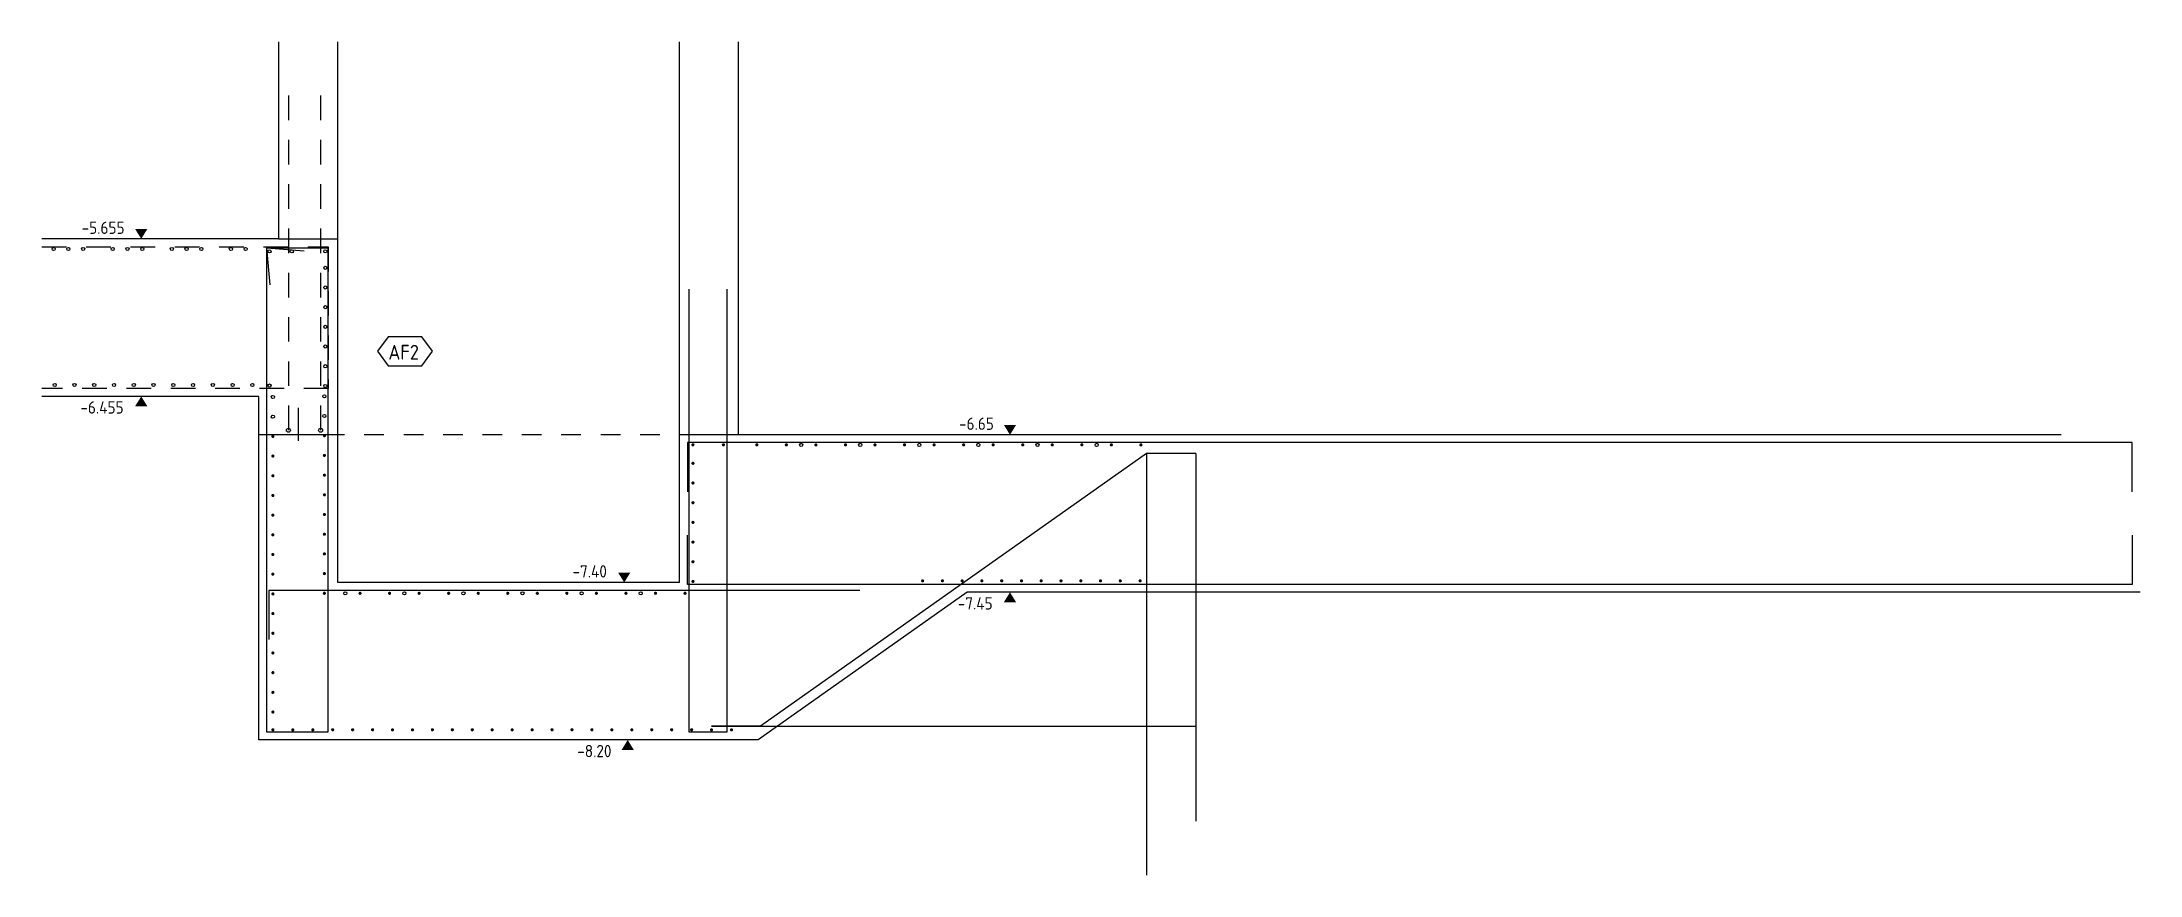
# Model space of a CAD drawing. Extents: x -13.2 to 53.1, y -36.8 to 21.9.
# Drawn here: x -13.17 to -2.52, y -20.94 to -16.71 of the extents above; entities that cross this region are included whole.
import ezdxf

# ---------------------------------------------------------------- set-up
doc = ezdxf.new("R2010")
doc.units = 0
doc.header["$LTSCALE"] = 0.25
for name, pattern in [('AUSGEZOGEN', [1000.01, 1000, 0.01]), ('HIDDEN', [0.375, 0.25, -0.125]), ('VERDECKTX2', [0.75, 0.5, -0.25])]:
    doc.linetypes.add(name, pattern=pattern)
for name, color, linetype in [('AFB', 7, 'Continuous'), ('AFU', 7, 'Continuous'), ('BETON', 7, 'Continuous'), ('koten', 7, 'Continuous'), ('RND', 7, 'Continuous'), ('RND-1', 7, 'Continuous'), ('VERDECKT', 7, 'Continuous')]:
    doc.layers.add(name, color=color, linetype=linetype)
doc.styles.add('txt', font='isocp.shx')
doc.linetypes.add('AFU_50K', pattern='A,0.15,["/",Standard,S=0.2,R=0,X=-0.01,Y=-0.1],0.07,["/",Standard,S=0.2,R=0,X=-0.01,Y=-0.1],0.15', length=0.37)
doc.linetypes.add('AFU_50M', pattern='A,0.45,["/",Standard,S=0.2,R=0,X=-0.01,Y=-0.1],0.07,["/",Standard,S=0.2,R=0,X=-0.01,Y=-0.1],0.45', length=0.97)

msp = doc.modelspace()

# ---------------------------------------------------------------- texts
at = {"layer": 'AFB', "color": 7, "linetype": 'AUSGEZOGEN', "style": 'txt'}
msp.add_text('AF2', height=0.075, dxfattribs=at).set_placement((-11.4127, -18.3266))

# ---------------------------------------------------------------- blocks, each defined once
blk = doc.blocks.new('okrd_o')
at = {"layer": 'koten', "color": 7, "linetype": 'Continuous'}
blk.add_solid([(-0.125, 0.202), (0.125, 0.202), (0, 0)], dxfattribs=at)
at = {"layer": 'koten', "style": 'txt'}
blk.add_attdef('OKRD', (0.25, 0.1), '', height=0.25, dxfattribs=at)
blk = doc.blocks.new('okrd_u')
at = {"layer": 'koten', "color": 7, "linetype": 'Continuous'}
blk.add_solid([(-0.125, -0.202), (0.125, -0.202), (0, 0)], dxfattribs=at)
at = {"layer": 'koten', "style": 'txt'}
blk.add_attdef('OKRD', (0.25, -0.35), '', height=0.25, dxfattribs=at)

# ---------------------------------------------------------------- linework, layer by layer
at = {"layer": 'AFB', "color": 1, "linetype": 'AUSGEZOGEN'}
msp.add_line((-11.87, -18.5714), (-11.87, -18.7384), dxfattribs=at)
msp.add_lwpolyline([(-11.4138, -18.2103), (-11.468, -18.2842), (-11.4138, -18.3582), (-11.243, -18.3582), (-11.1888, -18.2842), (-11.243, -18.2103)], close=True, dxfattribs=at)
at = {"layer": 'AFU', "color": 8, "linetype": 'AFU_50K'}
msp.add_line((-11.97, -17.7134), (-11.67, -17.7134), dxfattribs=at)
at = {"layer": 'AFU', "color": 8, "linetype": 'AFU_50M'}
for p, q in [((-11.67, -18.7084), (-12.07, -18.7084)), ((-9.635, -18.7084), (-9.935, -18.7084))]:
    msp.add_line(p, q, dxfattribs=at)
at = {"layer": 'BETON', "color": 6, "linetype": 'AUSGEZOGEN'}
for p, q in [((-11.97, -16.7134), (-11.97, -17.7134)), ((-11.67, -19.4584), (-11.67, -16.7134)), ((-9.935, -19.4584), (-9.935, -16.7134)), ((-9.635, -18.7084), (-9.635, -16.7134)), ((-11.97, -17.7134), (-13.1714, -17.7134)), ((-12.07, -18.5134), (-13.1714, -18.5134)), ((-12.07, -20.2584), (-12.07, -18.5134)), ((-2.92, -18.7084), (-9.635, -18.7084)), ((-9.935, -19.4584), (-11.67, -19.4584)), ((-8.4743, -19.5084), (-9.535, -20.2584)), ((-2.52, -19.5084), (-8.4743, -19.5084)), ((-9.535, -20.2584), (-12.07, -20.2584))]:
    msp.add_line(p, q, dxfattribs=at)
at = {"layer": 'RND', "color": 191, "linetype": 'AUSGEZOGEN'}
for p, q in [((-7.5635, -18.8031), (-7.5635, -20.9443)), ((-7.3135, -18.8031), (-7.3135, -20.6704))]:
    msp.add_line(p, q, dxfattribs=at)
at = {"layer": 'RND', "color": 7, "linetype": 'VERDECKTX2'}
for points in [[(-11.92, -16.9855), (-11.92, -18.6855)], [(-11.7567, -16.9855), (-11.7567, -18.6855)], [(-13.1714, -17.7534), (-11.7176, -17.7534), (-11.7176, -18.4734), (-13.1714, -18.4734)]]:
    msp.add_lwpolyline(points, dxfattribs=at)
at = {"layer": 'RND', "color": 1, "linetype": 'AUSGEZOGEN'}
for points in [[(-9.695, -17.9684), (-9.695, -20.2184), (-9.885, -20.2184), (-9.885, -17.9684)], [(-2.56, -18.9984), (-2.56, -18.7484), (-9.895, -18.7484), (-9.895, -18.9984)], [(-7.3135, -18.8031), (-7.5635, -18.8031), (-9.5231, -20.1887), (-9.7731, -20.1887)], [(-2.56, -19.2184), (-2.56, -19.4684), (-9.895, -19.4684), (-9.895, -19.2184)], [(-9.019, -19.4984), (-12.019, -19.4984), (-12.019, -19.7484)], [(-9.7731, -20.1887), (-9.5231, -20.1887), (-7.5635, -20.1887), (-7.3135, -20.1887)]]:
    msp.add_lwpolyline(points, dxfattribs=at)
at = {"layer": 'RND', "color": 7, "linetype": 'AUSGEZOGEN', "const_width": 0.008}
for points in [[(-11.995, -18.7165, -1), (-12.003, -18.7165, -1)], [(-11.7336, -18.7134, -1), (-11.7416, -18.7134, -1)], [(-11.995, -18.8165, -1), (-12.003, -18.8165, -1)], [(-11.7336, -18.8134, -1), (-11.7416, -18.8134, -1)], [(-9.8625, -18.7594, -1), (-9.8705, -18.7594, -1)], [(-9.8625, -18.8533, -1), (-9.8705, -18.8533, -1)], [(-9.7079, -18.7594, -1), (-9.7159, -18.7594, -1)], [(-9.5383, -18.7598, -1), (-9.5463, -18.7598, -1)], [(-9.3883, -18.7598, -1), (-9.3963, -18.7598, -1)], [(-9.2383, -18.7598, -1), (-9.2463, -18.7598, -1)], [(-9.0883, -18.7598, -1), (-9.0963, -18.7598, -1)], [(-8.9383, -18.7598, -1), (-8.9463, -18.7598, -1)], [(-8.7883, -18.7598, -1), (-8.7963, -18.7598, -1)], [(-8.6383, -18.7598, -1), (-8.6463, -18.7598, -1)], [(-8.4883, -18.7598, -1), (-8.4963, -18.7598, -1)], [(-8.3383, -18.7598, -1), (-8.3463, -18.7598, -1)], [(-8.1883, -18.7598, -1), (-8.1963, -18.7598, -1)], [(-8.0383, -18.7598, -1), (-8.0463, -18.7598, -1)], [(-7.8883, -18.7598, -1), (-7.8963, -18.7598, -1)], [(-7.7383, -18.7598, -1), (-7.7463, -18.7598, -1)], [(-7.5883, -18.7598, -1), (-7.5963, -18.7598, -1)], [(-11.995, -18.9165, -1), (-12.003, -18.9165, -1)], [(-11.7336, -18.9134, -1), (-11.7416, -18.9134, -1)], [(-9.8625, -18.9533, -1), (-9.8705, -18.9533, -1)], [(-11.995, -19.0165, -1), (-12.003, -19.0165, -1)], [(-11.7336, -19.0134, -1), (-11.7416, -19.0134, -1)], [(-9.8625, -19.0533, -1), (-9.8705, -19.0533, -1)], [(-11.995, -19.1165, -1), (-12.003, -19.1165, -1)], [(-11.7336, -19.1134, -1), (-11.7416, -19.1134, -1)], [(-9.8625, -19.1533, -1), (-9.8705, -19.1533, -1)], [(-11.995, -19.2165, -1), (-12.003, -19.2165, -1)], [(-11.7336, -19.2134, -1), (-11.7416, -19.2134, -1)], [(-9.8625, -19.2533, -1), (-9.8705, -19.2533, -1)], [(-11.995, -19.3165, -1), (-12.003, -19.3165, -1)], [(-11.7336, -19.3134, -1), (-11.7416, -19.3134, -1)], [(-9.8625, -19.3533, -1), (-9.8705, -19.3533, -1)], [(-11.995, -19.4165, -1), (-12.003, -19.4165, -1)], [(-11.7336, -19.4134, -1), (-11.7416, -19.4134, -1)], [(-9.8625, -19.4533, -1), (-9.8705, -19.4533, -1)], [(-8.6966, -19.4502, -1), (-8.7046, -19.4502, -1)], [(-8.5962, -19.4502, -1), (-8.6042, -19.4502, -1)], [(-8.4958, -19.4502, -1), (-8.5038, -19.4502, -1)], [(-8.3955, -19.4502, -1), (-8.4035, -19.4502, -1)], [(-8.2951, -19.4502, -1), (-8.3031, -19.4502, -1)], [(-8.1948, -19.4502, -1), (-8.2028, -19.4502, -1)], [(-8.0944, -19.4502, -1), (-8.1024, -19.4502, -1)], [(-7.994, -19.4502, -1), (-8.002, -19.4502, -1)], [(-7.8937, -19.4502, -1), (-7.9017, -19.4502, -1)], [(-7.7933, -19.4502, -1), (-7.8013, -19.4502, -1)], [(-7.693, -19.4502, -1), (-7.701, -19.4502, -1)], [(-7.5926, -19.4502, -1), (-7.6006, -19.4502, -1)], [(-11.995, -19.5165, -1), (-12.003, -19.5165, -1)], [(-11.7336, -19.5134, -1), (-11.7416, -19.5134, -1)], [(-11.5527, -19.5134, -1), (-11.5607, -19.5134, -1)], [(-11.4027, -19.5134, -1), (-11.4107, -19.5134, -1)], [(-11.2527, -19.5134, -1), (-11.2607, -19.5134, -1)], [(-11.1027, -19.5134, -1), (-11.1107, -19.5134, -1)], [(-10.9527, -19.5134, -1), (-10.9607, -19.5134, -1)], [(-10.8027, -19.5134, -1), (-10.8107, -19.5134, -1)], [(-10.6527, -19.5134, -1), (-10.6607, -19.5134, -1)], [(-10.5027, -19.5134, -1), (-10.5107, -19.5134, -1)], [(-10.3527, -19.5134, -1), (-10.3607, -19.5134, -1)], [(-10.2027, -19.5134, -1), (-10.2107, -19.5134, -1)], [(-10.0527, -19.5134, -1), (-10.0607, -19.5134, -1)], [(-9.9027, -19.5134, -1), (-9.9107, -19.5134, -1)], [(-11.995, -19.6165, -1), (-12.003, -19.6165, -1)], [(-11.995, -19.7165, -1), (-12.003, -19.7165, -1)], [(-11.995, -19.8165, -1), (-12.003, -19.8165, -1)], [(-11.995, -19.9165, -1), (-12.003, -19.9165, -1)], [(-11.995, -20.0165, -1), (-12.003, -20.0165, -1)], [(-11.995, -20.1165, -1), (-12.003, -20.1165, -1)], [(-11.995, -20.2065, -1), (-12.003, -20.2065, -1)], [(-11.8938, -20.2065, -1), (-11.9018, -20.2065, -1)], [(-11.7926, -20.2065, -1), (-11.8006, -20.2065, -1)], [(-11.6914, -20.2065, -1), (-11.6994, -20.2065, -1)], [(-11.5901, -20.2065, -1), (-11.5981, -20.2065, -1)], [(-11.4889, -20.2065, -1), (-11.4969, -20.2065, -1)], [(-11.3877, -20.2065, -1), (-11.3957, -20.2065, -1)], [(-11.2865, -20.2065, -1), (-11.2945, -20.2065, -1)], [(-11.1852, -20.2065, -1), (-11.1932, -20.2065, -1)], [(-11.084, -20.2065, -1), (-11.092, -20.2065, -1)], [(-10.9828, -20.2065, -1), (-10.9908, -20.2065, -1)], [(-10.8816, -20.2065, -1), (-10.8896, -20.2065, -1)], [(-10.7803, -20.2065, -1), (-10.7883, -20.2065, -1)], [(-10.6791, -20.2065, -1), (-10.6871, -20.2065, -1)], [(-10.5779, -20.2065, -1), (-10.5859, -20.2065, -1)], [(-10.4766, -20.2065, -1), (-10.4846, -20.2065, -1)], [(-10.3754, -20.2065, -1), (-10.3834, -20.2065, -1)], [(-10.2742, -20.2065, -1), (-10.2822, -20.2065, -1)], [(-10.173, -20.2065, -1), (-10.181, -20.2065, -1)], [(-10.0717, -20.2065, -1), (-10.0797, -20.2065, -1)], [(-9.9705, -20.2065, -1), (-9.9785, -20.2065, -1)], [(-9.8693, -20.2065, -1), (-9.8773, -20.2065, -1)], [(-9.7681, -20.2065, -1), (-9.7761, -20.2065, -1)], [(-9.6668, -20.2065, -1), (-9.6748, -20.2065, -1)]]:
    msp.add_lwpolyline(points, format="xyb", close=True, dxfattribs=at)
at = {"layer": 'RND', "color": 7, "linetype": 'AUSGEZOGEN'}
for centre, radius in [((-13.1123, -17.7648), 0.008), ((-12.9623, -17.7648), 0.008), ((-12.8123, -17.7648), 0.008), ((-12.6623, -17.7648), 0.008), ((-12.5123, -17.7648), 0.008), ((-12.3623, -17.7648), 0.008), ((-12.2123, -17.7648), 0.008), ((-12.0162, -17.7771), 0.008), ((-11.9032, -17.7771), 0.008), ((-11.733, -17.7771), 0.008), ((-11.733, -17.8603), 0.008), ((-11.733, -17.9603), 0.008), ((-11.733, -18.0603), 0.008), ((-11.733, -18.1603), 0.008), ((-11.733, -18.2603), 0.008), ((-11.733, -18.3603), 0.008), ((-13.1068, -18.4552), 0.008), ((-13.0065, -18.4552), 0.008), ((-12.9061, -18.4552), 0.008), ((-12.8057, -18.4552), 0.008), ((-12.7054, -18.4552), 0.008), ((-12.605, -18.4552), 0.008), ((-12.5047, -18.4552), 0.008), ((-12.4043, -18.4552), 0.008), ((-12.3039, -18.4552), 0.008), ((-12.2036, -18.4552), 0.008), ((-12.1032, -18.4552), 0.008), ((-12.0162, -18.4585), 0.008), ((-11.999, -18.5165), 0.008), ((-11.7376, -18.5134), 0.008), ((-11.733, -18.4603), 0.008), ((-11.999, -18.6165), 0.008), ((-11.7376, -18.6134), 0.008), ((-11.92, -18.6855), 0.01), ((-11.7567, -18.6855), 0.01), ((-9.3173, -18.7598), 0.008), ((-9.0173, -18.7598), 0.008), ((-8.7173, -18.7598), 0.008), ((-8.4173, -18.7598), 0.008), ((-8.1173, -18.7598), 0.008), ((-7.8173, -18.7598), 0.008), ((-11.6317, -19.5134), 0.008), ((-11.3317, -19.5134), 0.008), ((-11.0317, -19.5134), 0.008), ((-10.7317, -19.5134), 0.008), ((-10.4317, -19.5134), 0.008), ((-10.1317, -19.5134), 0.008)]:
    msp.add_circle(centre, radius, dxfattribs=at)
at = {"layer": 'RND', "color": 102, "linetype": 'AUSGEZOGEN'}
for centre in [(-13.0373, -17.7648), (-12.7373, -17.7648), (-12.4373, -17.7648), (-12.1373, -17.7648)]:
    msp.add_circle(centre, 0.008, dxfattribs=at)
at = {"layer": 'RND-1', "color": 1, "linetype": 'AUSGEZOGEN'}
msp.add_lwpolyline([(-12.0134, -17.9477), (-12.03, -17.7584), (-11.72, -17.7584), (-11.72, -20.2184), (-12.03, -20.2184), (-12.03, -17.7584), (-11.8407, -17.775)], dxfattribs=at)
at = {"layer": 'VERDECKT', "color": 7, "linetype": 'HIDDEN'}
msp.add_line((-9.635, -18.7084), (-11.67, -18.7084), dxfattribs=at)

# ---------------------------------------------------------------- block references
at = {"layer": 'koten', "color": 6, "linetype": 'AUSGEZOGEN'}
ref = msp.add_blockref('okrd_o', (-12.6675, -17.7134), dxfattribs=dict(at, xscale=-0.25, yscale=0.25, zscale=0.25))
ref.add_attrib('OKRD', '-5.655', (-12.9701, -17.6884), dxfattribs={"height": 0.0625, "style": 'txt'})
ref = msp.add_blockref('okrd_u', (-12.6675, -18.5134), dxfattribs=dict(at, xscale=-0.25, yscale=0.25, zscale=0.25))
ref.add_attrib('OKRD', '-6.455', (-12.9763, -18.6009), dxfattribs={"height": 0.0625, "style": 'txt'})
ref = msp.add_blockref('okrd_o', (-8.257, -18.7084), dxfattribs=dict(at, xscale=-0.25, yscale=0.25, zscale=0.25))
ref.add_attrib('OKRD', '-6.65', (-8.5158, -18.6834), dxfattribs={"height": 0.0625, "style": 'txt'})
at = {"layer": 'koten', "color": 102, "linetype": 'AUSGEZOGEN'}
ref = msp.add_blockref('okrd_o', (-10.2155, -19.4584), dxfattribs=dict(at, xscale=-0.25, yscale=0.25, zscale=0.25))
ref.add_attrib('OKRD', '-7.40', (-10.4781, -19.4334), dxfattribs={"height": 0.0625, "style": 'txt'})
at = {"layer": 'koten', "color": 6, "linetype": 'AUSGEZOGEN'}
ref = msp.add_blockref('okrd_u', (-8.257, -19.5084), dxfattribs=dict(at, xscale=-0.25, yscale=0.25, zscale=0.25))
ref.add_attrib('OKRD', '-7.45', (-8.5221, -19.5959), dxfattribs={"height": 0.0625, "style": 'txt'})
at = {"layer": 'koten', "color": 102, "linetype": 'AUSGEZOGEN'}
ref = msp.add_blockref('okrd_u', (-10.1977, -20.2584), dxfattribs=dict(at, xscale=-0.25, yscale=0.25, zscale=0.25))
ref.add_attrib('OKRD', '-8.20', (-10.454, -20.3459), dxfattribs={"height": 0.0625, "style": 'txt'})

msp.set_redraw_order([(e.dxf.handle, doc.entitydb.next_handle()) for e in msp.query("TEXT MTEXT ATTDEF DIMENSION ARC_DIMENSION")])  # texts and dimensions are drawn at this point

doc.saveas('drawing.dxf')
